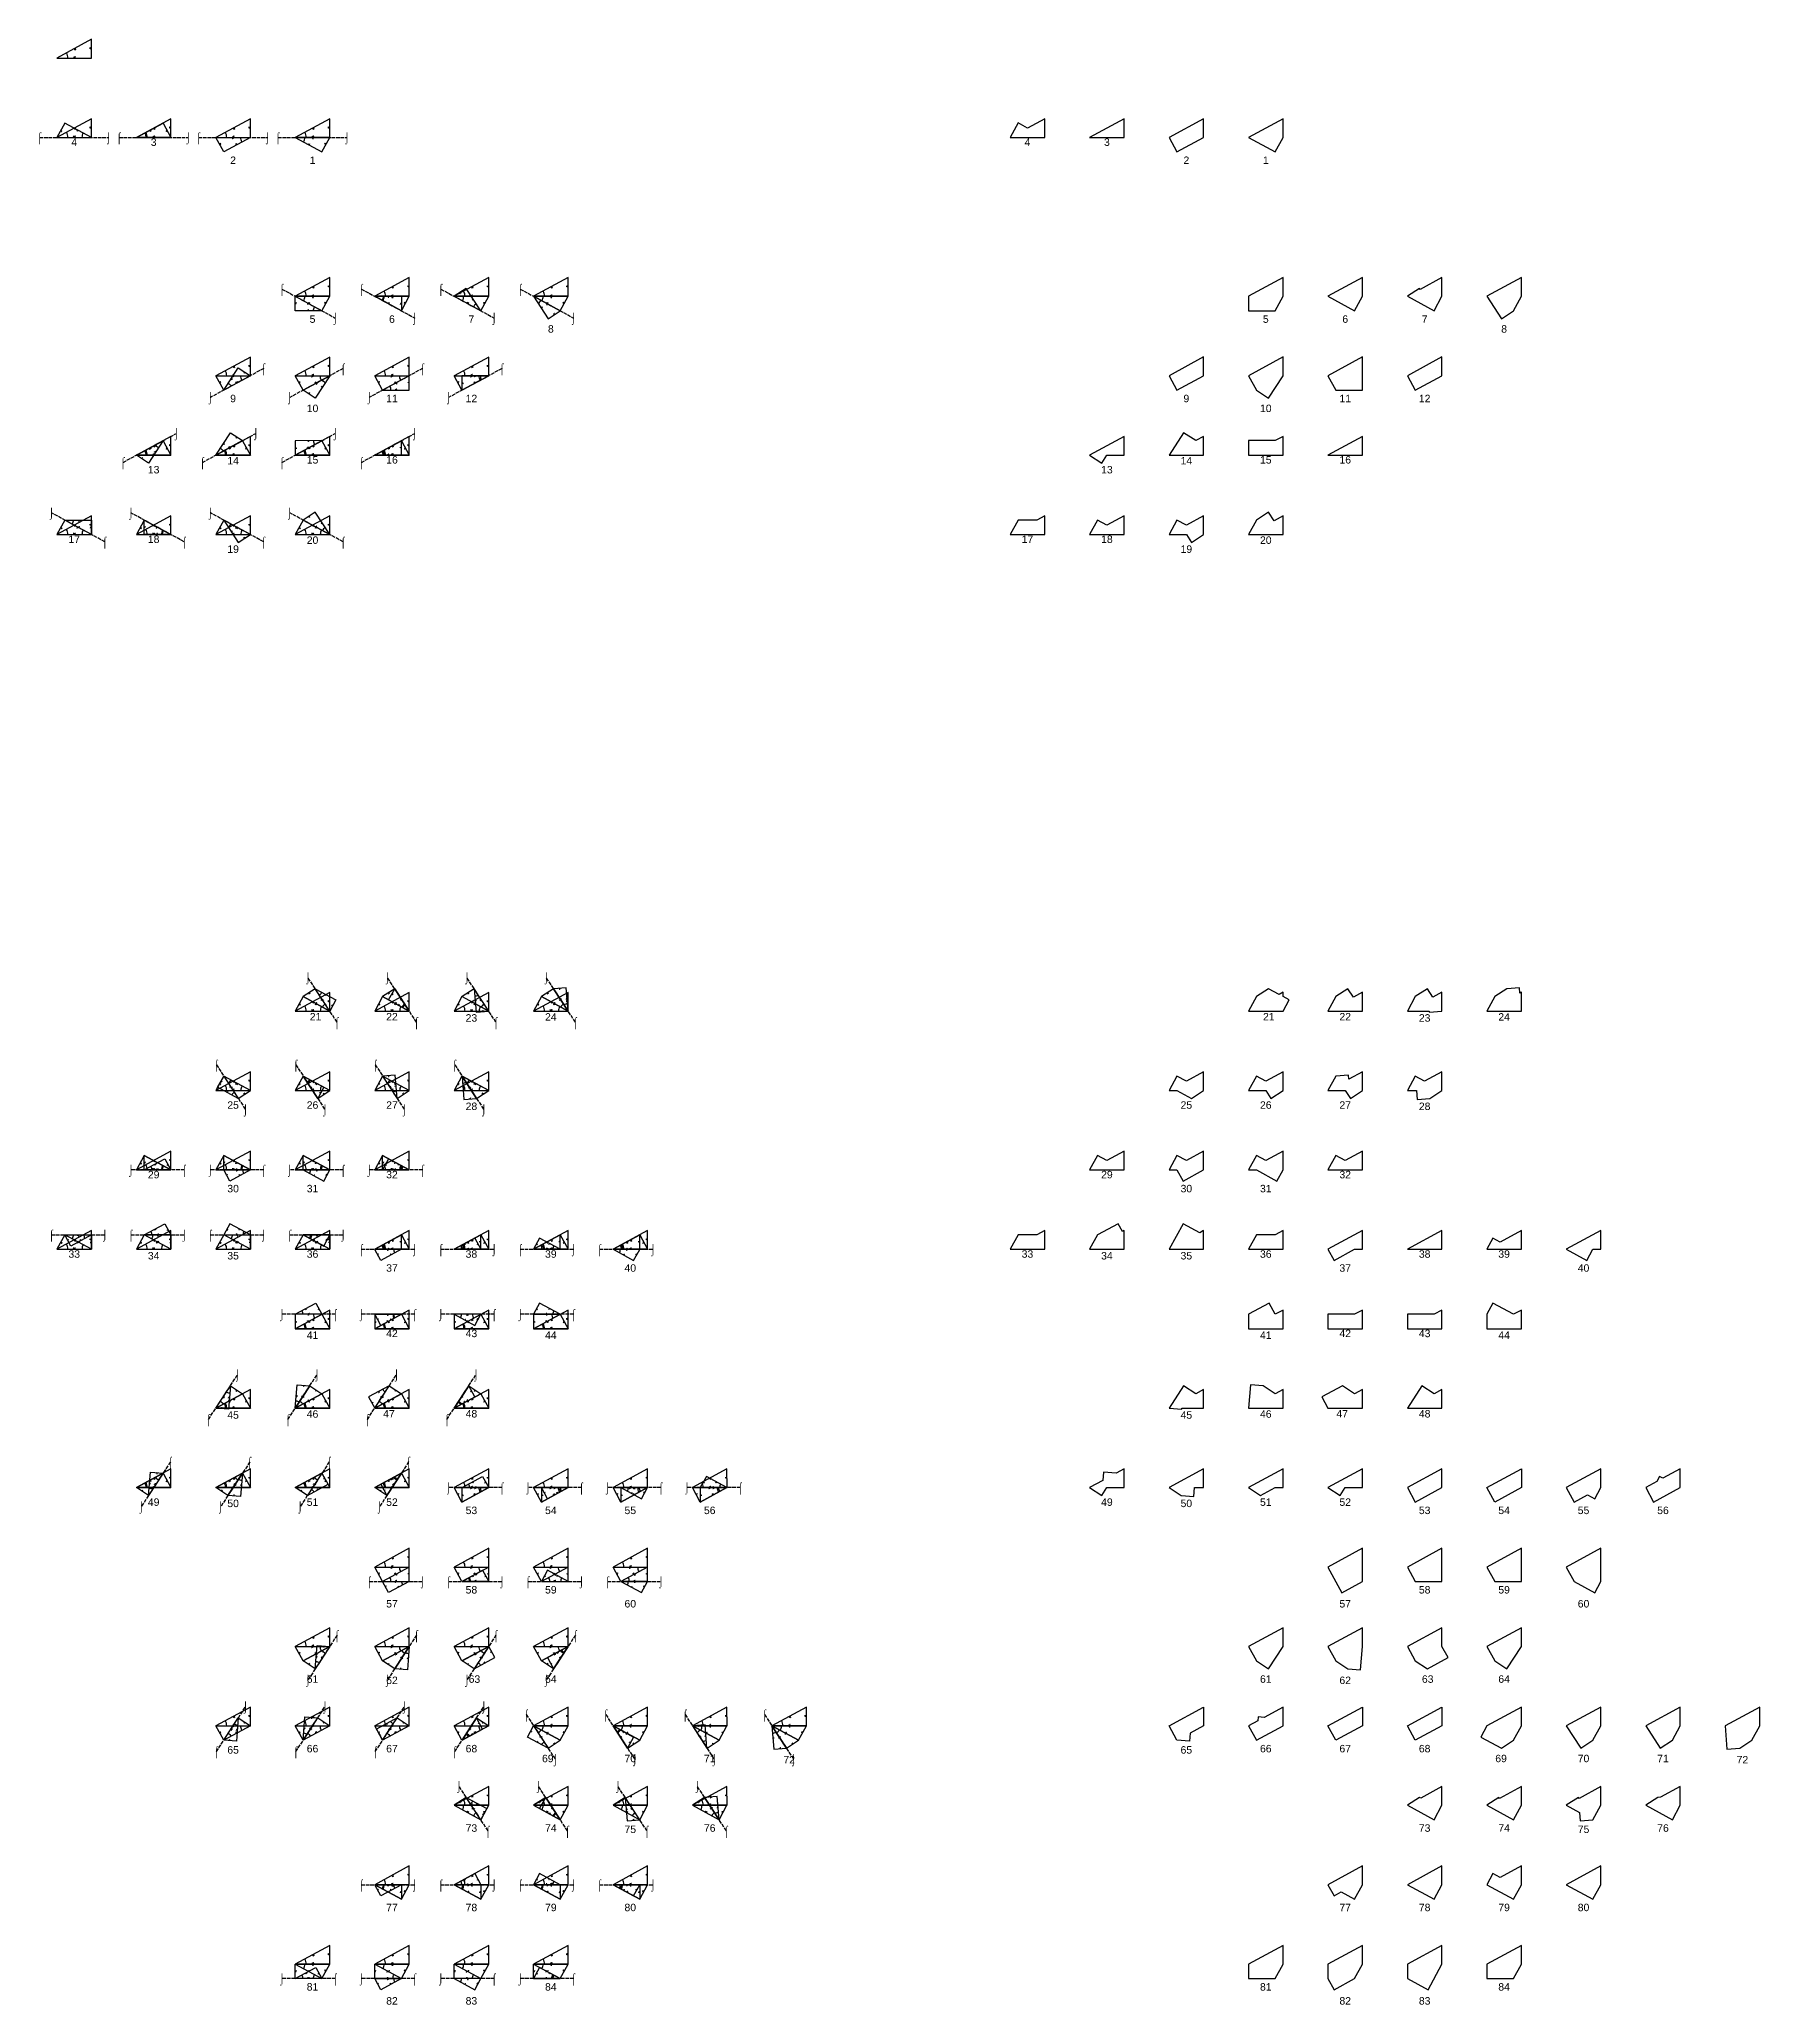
# Model space of a CAD drawing. Header units: millimetres. Extents: x 122552 to 2943733, y -2581954 to 22549.
# Drawn here: x 915451 to 1492578, y -641499 to 17978 of the extents above; entities that cross this region are included whole.
import ezdxf
from ezdxf.enums import TextEntityAlignment as Align

# ---------------------------------------------------------------- set-up
doc = ezdxf.new("R2010")
doc.units = ezdxf.units.MM
doc.linetypes.add('ACAD_ISO02W100', pattern=[15, 12, -3])
for name, color, linetype in [('BASE', 170, 'Continuous'), ('HYPOTENUSE', 10, 'Continuous'), ('PERPENDICULAR', 90, 'Continuous'), ('Standard', 7, 'Continuous')]:
    doc.layers.add(name, color=color, linetype=linetype)
doc.styles.add('Arial', font='arial_0.ttf')

msp = doc.modelspace()

# ---------------------------------------------------------------- texts
at = {"style": 'Arial'}
for s, p in [('⌠', (915575, -14959)), ('⌡', (938750, -14959)), ('⌠', (942224, -14959)), ('⌡', (965398, -14959)), ('⌠', (968872, -14959)), ('⌡', (992047, -14959)), ('⌠', (995521, -14959)), ('⌡', (1018696, -14959)), ('4', (927162, -16532)), ('3', (953811, -16532)), ('4', (1246946, -16532)), ('3', (1273595, -16532)), ('2', (980460, -22604)), ('1', (1007108, -22604)), ('2', (1300244, -22604)), ('1', (1326892, -22604)), ('⌠', (996839, -65828)), ('⌠', (1023488, -65828)), ('⌠', (1050136, -65828)), ('⌠', (1076785, -65828)), ('5', (1007108, -75901)), ('⌡', (1014741, -75543)), ('6', (1033757, -75901)), ('⌡', (1041390, -75543)), ('7', (1060406, -75901)), ('⌡', (1068039, -75543)), ('8', (1087054, -79210)), ('⌡', (1094687, -75543)), ('5', (1326892, -75901)), ('6', (1353541, -75901)), ('7', (1380190, -75901)), ('8', (1406838, -79210)), ('⌠', (990729, -92477)), ('⌠', (1017377, -92477)), ('⌠', (1044026, -92477)), ('⌠', (1070675, -92477)), ('⌡', (972827, -102192)), ('9', (980460, -102550)), ('⌡', (999475, -102192)), ('10', (1007108, -105859)), ('⌡', (1026124, -102192)), ('11', (1033757, -102550)), ('⌡', (1052773, -102192)), ('12', (1060406, -102550)), ('9', (1300244, -102550)), ('10', (1326892, -105859)), ('11', (1353541, -102550)), ('12', (1380190, -102550)), ('⌡', (961444, -114268)), ('⌡', (988093, -114268)), ('⌡', (1014741, -114268)), ('⌡', (1041390, -114268)), ('⌠', (943542, -123983)), ('13', (953811, -126435)), ('⌠', (970190, -123983)), ('14', (980460, -123430)), ('⌠', (996839, -123983)), ('15', (1007108, -123126)), ('⌠', (1023488, -123983)), ('16', (1033757, -123126)), ('13', (1273595, -126435)), ('14', (1300244, -123430)), ('15', (1326892, -123126)), ('16', (1353541, -123126)), ('⌡', (919529, -140916)), ('⌡', (946178, -140916)), ('⌡', (972827, -140916)), ('⌡', (999475, -140916)), ('17', (927162, -149775)), ('⌠', (937431, -150632)), ('18', (953811, -149775)), ('⌠', (964080, -150632)), ('⌠', (990729, -150632)), ('20', (1007108, -150079)), ('⌠', (1017377, -150632)), ('17', (1246946, -149775)), ('18', (1273595, -149775)), ('20', (1326892, -150079)), ('19', (980460, -153084)), ('19', (1300244, -153084)), ('⌡', (1005585, -296837)), ('⌡', (1032233, -296837)), ('⌡', (1058882, -296837)), ('⌡', (1085531, -296837)), ('21', (1008126, -309971)), ('22', (1033757, -309971)), ('23', (1060406, -310393)), ('24', (1087054, -310055)), ('21', (1327911, -309971)), ('22', (1353541, -309971)), ('23', (1380190, -310393)), ('24', (1406838, -310055)), ('⌠', (1015341, -311847)), ('⌠', (1041990, -311847)), ('⌠', (1068638, -311847)), ('⌠', (1095287, -311847)), ('⌠', (974863, -326133)), ('⌠', (1001512, -326133)), ('⌠', (1028160, -326133)), ('⌠', (1054809, -326133)), ('25', (980460, -339625)), ('⌡', (984619, -341143)), ('26', (1007108, -339625)), ('⌡', (1011268, -341143)), ('27', (1033757, -339625)), ('⌡', (1037917, -341143)), ('28', (1060406, -340047)), ('⌡', (1064565, -341143)), ('25', (1300244, -339625)), ('26', (1326892, -339625)), ('27', (1353541, -339625)), ('28', (1380190, -340047)), ('⌡', (946178, -361392)), ('29', (953811, -362964)), ('⌠', (964080, -361392)), ('⌡', (972827, -361392)), ('⌠', (990729, -361392)), ('⌡', (999475, -361392)), ('⌠', (1017377, -361392)), ('⌡', (1026124, -361392)), ('32', (1033757, -362964)), ('⌠', (1044026, -361392)), ('29', (1273595, -362964)), ('32', (1353541, -362964)), ('30', (980460, -367655)), ('31', (1007108, -367655)), ('30', (1300244, -367655)), ('31', (1326892, -367655)), ('⌠', (919529, -383183)), ('⌡', (937431, -383183)), ('⌠', (946178, -383183)), ('⌡', (964080, -383183)), ('⌠', (972827, -383183)), ('⌡', (990729, -383183)), ('⌠', (999475, -383183)), ('⌡', (1017377, -383183)), ('33', (927162, -389613)), ('34', (953811, -390193)), ('35', (980460, -390193)), ('36', (1007108, -389613)), ('⌠', (1023488, -388041)), ('⌡', (1041390, -388041)), ('⌠', (1050136, -388041)), ('38', (1060406, -389613)), ('⌡', (1068039, -388041)), ('⌠', (1076785, -388041)), ('39', (1087054, -389613)), ('⌡', (1094687, -388041)), ('⌠', (1103434, -388041)), ('⌡', (1121336, -388041)), ('33', (1246946, -389613)), ('34', (1273595, -390193)), ('35', (1300244, -390193)), ('36', (1326892, -389613)), ('38', (1380190, -389613)), ('39', (1406838, -389613)), ('37', (1033757, -394304)), ('40', (1113703, -394304)), ('37', (1353541, -394304)), ('40', (1433487, -394304)), ('⌡', (996839, -409832)), ('⌠', (1014741, -409832)), ('⌡', (1023488, -409832)), ('⌠', (1041390, -409832)), ('⌡', (1050136, -409832)), ('⌠', (1068039, -409832)), ('⌡', (1076785, -409832)), ('⌠', (1094687, -409832)), ('42', (1033757, -416262)), ('43', (1060406, -416262)), ('42', (1353541, -416262)), ('43', (1380190, -416262)), ('41', (1007108, -416842)), ('44', (1087054, -416842)), ('41', (1326892, -416842)), ('44', (1406838, -416842)), ('⌡', (981983, -430081)), ('⌡', (1008632, -430081)), ('⌡', (1035281, -430081)), ('⌡', (1061929, -430081)), ('⌠', (972227, -445091)), ('45', (980460, -443636)), ('⌠', (998875, -445091)), ('46', (1007108, -443299)), ('⌠', (1025524, -445091)), ('47', (1032739, -443214)), ('⌠', (1052173, -445091)), ('48', (1060406, -443214)), ('45', (1300244, -443636)), ('46', (1326892, -443299)), ('47', (1352523, -443214)), ('48', (1380190, -443214)), ('⌠', (959407, -459377)), ('⌠', (986056, -459377)), ('⌠', (1012705, -459377)), ('⌠', (1039353, -459377)), ('⌡', (1052773, -467987)), ('⌠', (1070675, -467987)), ('⌡', (1079421, -467987)), ('⌠', (1097323, -467987)), ('⌡', (1106070, -467987)), ('⌠', (1123972, -467987)), ('⌡', (1132719, -467987)), ('⌠', (1150621, -467987)), ('⌡', (949651, -474387)), ('49', (953811, -472868)), ('⌡', (976300, -474387)), ('50', (980460, -473290)), ('⌡', (1002948, -474387)), ('51', (1007108, -472868)), ('⌡', (1029597, -474387)), ('52', (1033757, -472868)), ('53', (1060406, -475631)), ('54', (1087054, -475631)), ('55', (1113703, -475631)), ('56', (1140352, -475631)), ('49', (1273595, -472868)), ('50', (1300244, -473290)), ('51', (1326892, -472868)), ('52', (1353541, -472868)), ('53', (1380190, -475631)), ('54', (1406838, -475631)), ('55', (1433487, -475631)), ('56', (1460136, -475631)), ('⌠', (1026124, -499493)), ('⌡', (1044026, -499493)), ('⌠', (1052773, -499493)), ('58', (1060406, -502280)), ('⌡', (1070675, -499493)), ('⌠', (1079421, -499493)), ('59', (1087054, -502280)), ('⌡', (1097323, -499493)), ('⌠', (1106070, -499493)), ('⌡', (1123972, -499493)), ('58', (1380190, -502280)), ('59', (1406838, -502280)), ('57', (1033757, -506970)), ('60', (1113703, -506970)), ('57', (1353541, -506970)), ('60', (1433487, -506970)), ('⌠', (1015341, -517532)), ('⌠', (1041990, -517532)), ('⌠', (1068638, -517532)), ('⌠', (1095287, -517532)), ('⌡', (1005585, -532542)), ('61', (1007108, -532238)), ('⌡', (1032233, -532542)), ('62', (1033757, -532660)), ('⌡', (1058882, -532542)), ('63', (1061424, -532238)), ('⌡', (1085531, -532542)), ('64', (1087054, -532238)), ('61', (1326892, -532238)), ('62', (1353541, -532660)), ('63', (1381208, -532238)), ('64', (1406838, -532238)), ('⌡', (984619, -541533)), ('⌡', (1011268, -541533)), ('⌡', (1037917, -541533)), ('⌡', (1064565, -541533)), ('⌠', (1078821, -544180)), ('⌠', (1105470, -544180)), ('⌠', (1132119, -544180)), ('⌠', (1158767, -544180)), ('⌠', (974863, -556543)), ('65', (980460, -555999)), ('⌠', (1001512, -556543)), ('66', (1007108, -555577)), ('⌠', (1028160, -556543)), ('67', (1033757, -555577)), ('⌠', (1054809, -556543)), ('68', (1060406, -555577)), ('69', (1086036, -558886)), ('⌡', (1088578, -559190)), ('70', (1113703, -558886)), ('⌡', (1115227, -559190)), ('71', (1140352, -558886)), ('⌡', (1141875, -559190)), ('72', (1167000, -559308)), ('⌡', (1168524, -559190)), ('65', (1300244, -555999)), ('66', (1326892, -555577)), ('67', (1353541, -555577)), ('68', (1380190, -555577)), ('69', (1405820, -558886)), ('70', (1433487, -558886)), ('71', (1460136, -558886)), ('72', (1486784, -559308)), ('⌡', (1056246, -568182)), ('⌡', (1082894, -568182)), ('⌡', (1109543, -568182)), ('⌡', (1136192, -568182)), ('73', (1060406, -582226)), ('⌠', (1066002, -583192)), ('74', (1087054, -582226)), ('⌠', (1092651, -583192)), ('75', (1113703, -582648)), ('⌠', (1119299, -583192)), ('76', (1140352, -582226)), ('⌠', (1145948, -583192)), ('73', (1380190, -582226)), ('74', (1406838, -582226)), ('75', (1433487, -582648)), ('76', (1460136, -582226)), ('⌠', (1023488, -601230)), ('⌡', (1041390, -601230)), ('⌠', (1050136, -601230)), ('⌡', (1068039, -601230)), ('⌠', (1076785, -601230)), ('⌡', (1094687, -601230)), ('⌠', (1103434, -601230)), ('⌡', (1121336, -601230)), ('77', (1033757, -608874)), ('78', (1060406, -608874)), ('79', (1087054, -608874)), ('80', (1113703, -608874)), ('77', (1353541, -608874)), ('78', (1380190, -608874)), ('79', (1406838, -608874)), ('80', (1433487, -608874)), ('⌡', (996839, -632737)), ('⌠', (1014741, -632737)), ('⌡', (1023488, -632737)), ('⌠', (1041390, -632737)), ('⌡', (1050136, -632737)), ('⌠', (1068039, -632737)), ('⌡', (1076785, -632737)), ('⌠', (1094687, -632737)), ('81', (1007108, -635523)), ('82', (1033757, -640214)), ('83', (1060406, -640214)), ('84', (1087054, -635523)), ('81', (1326892, -635523)), ('82', (1353541, -640214)), ('83', (1380190, -640214)), ('84', (1406838, -635523))]:
    msp.add_text(s, height=2500, dxfattribs=at).set_placement(p, align=Align.MIDDLE_CENTER)

# ---------------------------------------------------------------- blocks, each defined once
blk = doc.blocks.new('fundamental_block_GT')
at = {"color": 175, "true_color": 0x4554a5}
for p, q in [((439, -4), (439, 26)), ((439, 26), (469, 26)), ((469, 26), (460, 29)), ((469, 26), (460, 23))]:
    blk.add_line(p, q, dxfattribs=at)
at = {"color": 242, "true_color": 0xcd2027}
for p, q in [((441, 235), (456, 208)), ((456, 208), (482, 222)), ((482, 222), (472, 221)), ((482, 222), (475, 215))]:
    blk.add_line(p, q, dxfattribs=at)
at = {"color": 114, "true_color": 0x139b48}
for p, q in [((851, 261), (848, 251)), ((851, 231), (851, 261)), ((851, 261), (854, 251)), ((881, 231), (851, 231))]:
    blk.add_line(p, q, dxfattribs=at)
at = {"color": 4}
blk.add_arc((0, -2), 277, 359.9799, 28.4254, dxfattribs=at)
at = {"layer": 'BASE'}
blk.add_line((0, 0), (879, -7), dxfattribs=at)
at = {"layer": 'HYPOTENUSE'}
blk.add_line((883, 469), (0, 0), dxfattribs=at)
at = {"layer": 'PERPENDICULAR'}
blk.add_line((879, -7), (883, 469), dxfattribs=at)

# ---------------------------------------------------------------- linework, layer by layer
at = {"linetype": 'ACAD_ISO02W100', "ltscale": 100}
for p, q in [((915575, -14959), (938750, -14959)), ((942224, -14959), (965398, -14959)), ((968872, -14959), (992047, -14959)), ((995521, -14959), (1018696, -14959)), ((996839, -65828), (1014741, -75543)), ((1023488, -65828), (1041390, -75543)), ((1050136, -65828), (1068039, -75543)), ((1076785, -65828), (1094687, -75543)), ((990729, -92477), (972827, -102192)), ((1017377, -92477), (999475, -102192)), ((1044026, -92477), (1026124, -102192)), ((1070675, -92477), (1052773, -102192)), ((943542, -123983), (961444, -114268)), ((970190, -123983), (988093, -114268)), ((996839, -123983), (1014741, -114268)), ((1023488, -123983), (1041390, -114268)), ((937431, -150632), (919529, -140916)), ((964080, -150632), (946178, -140916)), ((990729, -150632), (972827, -140916)), ((1017377, -150632), (999475, -140916)), ((1015341, -311847), (1005585, -296837)), ((1041990, -311847), (1032233, -296837)), ((1068638, -311847), (1058882, -296837)), ((1095287, -311847), (1085531, -296837)), ((974863, -326133), (984619, -341143)), ((1001512, -326133), (1011268, -341143)), ((1028160, -326133), (1037917, -341143)), ((1054809, -326133), (1064565, -341143)), ((964080, -361392), (946178, -361392)), ((990729, -361392), (972827, -361392)), ((1017377, -361392), (999475, -361392)), ((1044026, -361392), (1026124, -361392)), ((919529, -383183), (937431, -383183)), ((946178, -383183), (964080, -383183)), ((972827, -383183), (990729, -383183)), ((999475, -383183), (1017377, -383183)), ((1023488, -388041), (1041390, -388041)), ((1050136, -388041), (1068039, -388041)), ((1076785, -388041), (1094687, -388041)), ((1103434, -388041), (1121336, -388041)), ((1014741, -409832), (996839, -409832)), ((1041390, -409832), (1023488, -409832)), ((1068039, -409832), (1050136, -409832)), ((1094687, -409832), (1076785, -409832)), ((972227, -445091), (981983, -430081)), ((998875, -445091), (1008632, -430081)), ((1025524, -445091), (1035281, -430081)), ((1052173, -445091), (1061929, -430081)), ((959407, -459377), (949651, -474387)), ((986056, -459377), (976300, -474387)), ((1012705, -459377), (1002948, -474387)), ((1039353, -459377), (1029597, -474387)), ((1070675, -467987), (1052773, -467987)), ((1097323, -467987), (1079421, -467987)), ((1123972, -467987), (1106070, -467987)), ((1150621, -467987), (1132719, -467987)), ((1026124, -499493), (1044026, -499493)), ((1052773, -499493), (1070675, -499493)), ((1079421, -499493), (1097323, -499493)), ((1106070, -499493), (1123972, -499493)), ((1015341, -517532), (1005585, -532542)), ((1041990, -517532), (1032233, -532542)), ((1068638, -517532), (1058882, -532542)), ((1095287, -517532), (1085531, -532542)), ((974863, -556543), (984619, -541533)), ((1001512, -556543), (1011268, -541533)), ((1028160, -556543), (1037917, -541533)), ((1054809, -556543), (1064565, -541533)), ((1078821, -544180), (1088578, -559190)), ((1105470, -544180), (1115227, -559190)), ((1132119, -544180), (1141875, -559190)), ((1158767, -544180), (1168524, -559190)), ((1066002, -583192), (1056246, -568182)), ((1092651, -583192), (1082894, -568182)), ((1119299, -583192), (1109543, -568182)), ((1145948, -583192), (1136192, -568182)), ((1023488, -601230), (1041390, -601230)), ((1050136, -601230), (1068039, -601230)), ((1076785, -601230), (1094687, -601230)), ((1103434, -601230), (1121336, -601230)), ((1014741, -632737), (996839, -632737)), ((1041390, -632737), (1023488, -632737)), ((1068039, -632737), (1050136, -632737)), ((1094687, -632737), (1076785, -632737))]:
    msp.add_line(p, q, dxfattribs=at)
for points in [[(1252740, -14959), (1252740, -8671), (1246946, -11815), (1243789, -10102), (1241153, -14959)], [(1279389, -14959), (1279389, -8671), (1267801, -14959)], [(1306037, -8671), (1294450, -14959), (1297086, -19817), (1306037, -14959)], [(1332686, -8671), (1321099, -14959), (1330050, -19817), (1332686, -14959)], [(1332686, -61968), (1321099, -68257), (1321099, -73114), (1330050, -73114), (1332686, -68257)], [(1356698, -73114), (1359335, -68257), (1359335, -61968), (1347747, -68257)], [(1383347, -73114), (1385983, -68257), (1385983, -61968), (1378679, -65932), (1378469, -65609), (1374396, -68257)], [(1412632, -61968), (1401045, -68257), (1405923, -75762), (1409996, -73114), (1412632, -68257)], [(1297086, -99763), (1306037, -94905), (1306037, -88617), (1294450, -94905)], [(1332686, -88617), (1321099, -94905), (1323735, -99763), (1327808, -102411), (1332686, -94905)], [(1359335, -88617), (1347747, -94905), (1350384, -99763), (1359335, -99763)], [(1377032, -99763), (1385983, -94905), (1385983, -88617), (1374396, -94905)], [(1271874, -124201), (1273595, -121554), (1279389, -121554), (1279389, -115266), (1267801, -121554)], [(1306037, -121554), (1306037, -115266), (1303401, -116696), (1299328, -114049), (1294450, -121554)], [(1332686, -121554), (1332686, -115266), (1330050, -116696), (1321099, -116696), (1321099, -121554)], [(1347747, -121554), (1359335, -121554), (1359335, -115266)], [(1252740, -148203), (1252740, -141914), (1250104, -143345), (1243789, -143345), (1241153, -148203)], [(1270438, -143345), (1267801, -148203), (1279389, -148203), (1279389, -141914), (1273595, -145059)], [(1297086, -143345), (1294450, -148203), (1300244, -148203), (1301964, -150850), (1306037, -148203), (1306037, -141914), (1300244, -145059)], [(1332686, -148203), (1332686, -141914), (1329664, -143554), (1327808, -140698), (1323735, -143345), (1321099, -148203)], [(1331368, -302522), (1327808, -300590), (1323735, -303237), (1321099, -308095), (1332686, -308095), (1334722, -304342), (1332686, -303237), (1332686, -301806)], [(1359335, -308095), (1359335, -301806), (1356313, -303446), (1354456, -300590), (1350384, -303237), (1347747, -308095)], [(1381105, -300590), (1377032, -303237), (1374396, -308095), (1381700, -308095), (1381727, -308432), (1385983, -308095), (1385983, -301806), (1382962, -303446)], [(1412632, -308095), (1412632, -301806), (1412154, -302066), (1412010, -300252), (1407754, -300590), (1403681, -303237), (1401045, -308095)], [(1297086, -329886), (1294450, -334743), (1297086, -334743), (1301964, -337391), (1306037, -334743), (1306037, -328455), (1300244, -331599)], [(1326892, -331599), (1323735, -329886), (1321099, -334743), (1326892, -334743), (1328613, -337391), (1332686, -334743), (1332686, -328455)], [(1355262, -337391), (1359335, -334743), (1359335, -328455), (1354750, -330943), (1354640, -329548), (1350384, -329886), (1347747, -334743), (1353541, -334743)], [(1377032, -329886), (1374396, -334743), (1377417, -334743), (1377654, -337728), (1381910, -337391), (1385983, -334743), (1385983, -328455), (1380190, -331599)], [(1279389, -361392), (1279389, -355104), (1273595, -358248), (1270438, -356534), (1267801, -361392)], [(1297086, -356534), (1294450, -361392), (1297086, -361392), (1299123, -365145), (1306037, -361392), (1306037, -355104), (1300244, -358248)], [(1323735, -356534), (1321099, -361392), (1323735, -361392), (1330649, -365145), (1332686, -361392), (1332686, -355104), (1326892, -358248)], [(1359335, -361392), (1359335, -355104), (1353541, -358248), (1350384, -356534), (1347747, -361392)], [(1252740, -388041), (1252740, -381752), (1250104, -383183), (1243789, -383183), (1241153, -388041)], [(1279389, -388041), (1279389, -381752), (1278789, -382078), (1277352, -379431), (1270438, -383183), (1267801, -388041)], [(1306037, -388041), (1306037, -381752), (1304719, -382468), (1299123, -379431), (1294450, -388041)], [(1330050, -383183), (1323735, -383183), (1321099, -388041), (1332686, -388041), (1332686, -381752)], [(1349784, -391793), (1356698, -388041), (1359335, -388041), (1359335, -381752), (1347747, -388041)], [(1374396, -388041), (1385983, -388041), (1385983, -381752)], [(1401045, -388041), (1412632, -388041), (1412632, -381752), (1405520, -385612), (1403081, -384288)], [(1436644, -388041), (1439281, -388041), (1439281, -381752), (1427693, -388041), (1434608, -391793)], [(1332686, -414689), (1332686, -408401), (1330050, -409832), (1328013, -406079), (1321099, -409832), (1321099, -414689)], [(1347747, -409832), (1347747, -414689), (1359335, -414689), (1359335, -408401), (1356698, -409832)], [(1374396, -409832), (1374396, -414689), (1385983, -414689), (1385983, -408401), (1383347, -409832)], [(1412632, -414689), (1412632, -408401), (1409996, -409832), (1403081, -406079), (1401045, -409832), (1401045, -414689)], [(1298706, -441676), (1298733, -441338), (1306037, -441338), (1306037, -435050), (1303401, -436480), (1299328, -433833), (1294450, -441338)], [(1332686, -441338), (1332686, -435050), (1330050, -436480), (1325977, -433833), (1321721, -433496), (1321099, -441338)], [(1359335, -441338), (1359335, -435050), (1356698, -436480), (1352625, -433833), (1345711, -437586), (1347747, -441338)], [(1379274, -433833), (1374396, -441338), (1385983, -441338), (1385983, -435050), (1383347, -436480)], [(1271874, -470634), (1273595, -467987), (1279389, -467987), (1279389, -461698), (1276752, -463129), (1272496, -462792), (1272277, -465558), (1267801, -467987)], [(1306037, -461698), (1294450, -467987), (1298523, -470634), (1302779, -470972), (1303016, -467987), (1306037, -467987)], [(1332686, -461698), (1321099, -467987), (1325172, -470634), (1330050, -467987), (1332686, -467987)], [(1351820, -470634), (1353541, -467987), (1359335, -467987), (1359335, -461698), (1347747, -467987)], [(1377032, -472845), (1385983, -467987), (1385983, -461698), (1374396, -467987)], [(1401045, -467987), (1412632, -461698), (1412632, -467987), (1403681, -472845)], [(1439281, -467987), (1439281, -461698), (1427693, -467987), (1430330, -472845), (1434805, -470416), (1437244, -471739)], [(1456978, -472845), (1465929, -467987), (1465929, -461698), (1460136, -464843), (1459015, -464234), (1458079, -465959), (1454342, -467987)], [(1359335, -488347), (1347747, -494635), (1352420, -503246), (1359335, -499493)], [(1385983, -499493), (1385983, -488347), (1374396, -494635), (1377032, -499493)], [(1412632, -499493), (1412632, -488347), (1401045, -494635), (1403681, -499493)], [(1439281, -488347), (1427693, -494635), (1430330, -499493), (1437244, -503246), (1439281, -499493)], [(1327808, -528789), (1332686, -521284), (1332686, -514996), (1321099, -521284), (1323735, -526142)], [(1359335, -514996), (1347747, -521284), (1350384, -526142), (1354456, -528789), (1358713, -529127), (1359335, -521284)], [(1385983, -514996), (1374396, -521284), (1377032, -526142), (1381105, -528789), (1388020, -525037), (1385983, -521284)], [(1407754, -528789), (1412632, -521284), (1412632, -514996), (1401045, -521284), (1403681, -526142)], [(1301342, -553128), (1297086, -552791), (1294450, -547933), (1306037, -541644), (1306037, -547933), (1301562, -550362)], [(1324357, -544948), (1324256, -546219), (1321099, -547933), (1323735, -552791), (1332686, -547933), (1332686, -541644), (1326313, -545103)], [(1347747, -547933), (1359335, -541644), (1359335, -547933), (1350384, -552791)], [(1374396, -547933), (1385983, -541644), (1385983, -547933), (1377032, -552791)], [(1412632, -541644), (1401045, -547933), (1399008, -551685), (1405923, -555438), (1409996, -552791), (1412632, -547933)], [(1432571, -555438), (1436644, -552791), (1439281, -547933), (1439281, -541644), (1427693, -547933)], [(1459220, -555438), (1463293, -552791), (1465929, -547933), (1465929, -541644), (1454342, -547933)], [(1492578, -541644), (1480991, -547933), (1481613, -555775), (1485869, -555438), (1489942, -552791), (1492578, -547933)], [(1383347, -579439), (1385983, -574581), (1385983, -568293), (1378871, -572153), (1378469, -571934), (1374396, -574581)], [(1405118, -571934), (1401045, -574581), (1409996, -579439), (1412632, -574581), (1412632, -568293), (1405328, -572257)], [(1431766, -571934), (1427693, -574581), (1432169, -577010), (1432388, -579777), (1436644, -579439), (1439281, -574581), (1439281, -568293), (1431976, -572257)], [(1459358, -571859), (1458415, -571934), (1454342, -574581), (1463293, -579439), (1465929, -574581), (1465929, -568293)], [(1349784, -604983), (1352223, -603659), (1356698, -606088), (1359335, -601230), (1359335, -594942), (1347747, -601230)], [(1385983, -594942), (1374396, -601230), (1383347, -606088), (1385983, -601230)], [(1401045, -601230), (1409996, -606088), (1412632, -601230), (1412632, -594942), (1405520, -598801), (1403081, -597478)], [(1427693, -601230), (1436644, -606088), (1439281, -601230), (1439281, -594942)], [(1321099, -632737), (1330050, -632737), (1332686, -627879), (1332686, -621590), (1321099, -627879)], [(1359335, -621590), (1347747, -627879), (1347747, -632737), (1349784, -636489), (1356698, -632737), (1359335, -627879)], [(1385983, -621590), (1374396, -627879), (1374396, -632737), (1381311, -636489), (1385983, -627879)], [(1401045, -632737), (1409996, -632737), (1412632, -627879), (1412632, -621590), (1401045, -627879)]]:
    msp.add_lwpolyline(points, close=True)

# ---------------------------------------------------------------- block references
for p, xscale, yscale, zscale, rotation in [((932956, -14959), 11.58735412275403, 11.58735412275403, 11.58735412275403, 152.0000000000003), ((948017, -14959), -11.58735412275403, 11.58735412275403, 11.58735412275403, 207.9999999999996), ((986253, -14959), -11.58735412275403, 11.58735412275403, 11.58735412275403, 27.99999999999958), ((1001315, -14959), 11.58735412275403, 11.58735412275403, 11.58735412275403, 332.0000000000002), ((1001315, -68257), 11.58735412275403, 11.58735412275403, 11.58735412275403, 332.0000000000002), ((1027963, -68257), 11.58735412275403, 11.58735412275403, 11.58735412275403, 332.0000000000002), ((1054612, -68257), 11.58735412275403, 11.58735412275403, 11.58735412275403, 332.0000000000002), ((1063563, -73114), 10.18429076373612, 10.18429076373612, 10.18429076373612, 123.5116672382094), ((1081261, -68257), 10.18429076373612, 10.18429076373612, 10.18429076373612, 303.5116672382094), ((1081261, -68257), 11.58735412275403, 11.58735412275403, 11.58735412275403, 332.0000000000002), ((1010266, -73114), -10.18429076373602, 10.18429076373602, 10.18429076373602, 359.5116672382084), ((1027963, -68257), -10.18429076373602, 10.18429076373602, 10.18429076373602, 179.5116672382084), ((986253, -94905), -11.58735412275403, 11.58735412275403, 11.58735412275403, 27.99999999999958), ((977302, -99763), -10.18429076373601, 10.18429076373601, 10.18429076373601, 236.488332761791), ((1012902, -94905), -11.58735412275403, 11.58735412275403, 11.58735412275403, 27.99999999999958), ((1012902, -94905), -10.18429076373601, 10.18429076373601, 10.18429076373601, 56.48833276179112), ((1039551, -94905), -11.58735412275403, 11.58735412275403, 11.58735412275403, 27.99999999999958), ((1066199, -94905), -11.58735412275403, 11.58735412275403, 11.58735412275403, 27.99999999999958), ((1030599, -99763), 10.18429076373601, 10.18429076373601, 10.18429076373601, 0.4883327617912042), ((1066199, -94905), 10.18429076373611, 10.18429076373611, 10.18429076373611, 180.4883327617911), ((948017, -121554), -11.58735412275403, 11.58735412275403, 11.58735412275403, 207.9999999999996), ((956968, -116696), -10.18429076373601, 10.18429076373601, 10.18429076373601, 56.48833276178961), ((974666, -121554), -10.18429076373601, 10.18429076373601, 10.18429076373601, 236.4883327617896), ((974666, -121554), -11.58735412275403, 11.58735412275403, 11.58735412275403, 207.9999999999996), ((1010266, -116696), 10.18429076373601, 10.18429076373601, 10.18429076373601, 180.4883327617926), ((1001315, -121554), -11.58735412275403, 11.58735412275403, 11.58735412275403, 207.9999999999996), ((1027963, -121554), -11.58735412275403, 11.58735412275403, 11.58735412275403, 207.9999999999996), ((1027963, -121554), 10.18429076373601, 10.18429076373601, 10.18429076373601, 0.4883327617926961), ((932956, -148203), 11.58735412275403, 11.58735412275403, 11.58735412275403, 152.0000000000003), ((924005, -143345), -10.18429076373601, 10.18429076373601, 10.18429076373601, 179.5116672382084), ((959605, -148203), 11.58735412275403, 11.58735412275403, 11.58735412275403, 152.0000000000003), ((959605, -148203), -10.18429076373601, 10.18429076373601, 10.18429076373601, 359.5116672382085), ((986253, -148203), 11.58735412275403, 11.58735412275403, 11.58735412275403, 152.0000000000003), ((977302, -143345), 10.18429076373601, 10.18429076373601, 10.18429076373601, 303.5116672382092), ((1012902, -148203), 11.58735412275403, 11.58735412275403, 11.58735412275403, 152.0000000000003), ((1012902, -148203), 10.18429076373601, 10.18429076373601, 10.18429076373601, 123.5116672382091), ((1012902, -308095), 11.58735412275403, 11.58735412275403, 11.58735412275403, 152.0000000000003), ((1012902, -308095), 10.18429076373601, 10.18429076373601, 10.18429076373601, 123.5116672382091), ((1008024, -300590), -8.95111837107374, 8.951118371073738, 8.951118371073738, 151.023334476416), ((1039551, -308095), 11.58735412275403, 11.58735412275403, 11.58735412275403, 152.0000000000003), ((1039551, -308095), 10.18429076373601, 10.18429076373601, 10.18429076373601, 123.5116672382091), ((1039551, -308095), -8.951118371073738, 8.951118371073738, 8.951118371073738, 331.0233344764161), ((1066199, -308095), 11.58735412275403, 11.58735412275403, 11.58735412275403, 152.0000000000003), ((1066199, -308095), 10.18429076373601, 10.18429076373601, 10.18429076373601, 123.5116672382091), ((1061321, -300590), 8.951118371073738, 8.951118371073738, 8.951118371073738, 275.0233344764197), ((1092848, -308095), 11.58735412275403, 11.58735412275403, 11.58735412275403, 152.0000000000003), ((1092848, -308095), 10.18429076373601, 10.18429076373601, 10.18429076373601, 123.5116672382091), ((1092848, -308095), 8.951118371073738, 8.951118371073738, 8.951118371073738, 95.02333447641972), ((977302, -329886), 10.18429076373601, 10.18429076373601, 10.18429076373601, 303.5116672382092), ((1003951, -329886), 10.18429076373601, 10.18429076373601, 10.18429076373601, 303.5116672382092), ((1030599, -329886), 10.18429076373601, 10.18429076373601, 10.18429076373601, 303.5116672382092), ((1035478, -337391), 8.951118371073518, 8.951118371073518, 8.951118371073518, 95.02333447641668), ((1057248, -329886), 8.951118371073514, 8.951118371073514, 8.951118371073514, 275.0233344764167), ((1057248, -329886), 10.18429076373601, 10.18429076373601, 10.18429076373601, 303.5116672382092), ((986253, -334743), 11.58735412275403, 11.58735412275403, 11.58735412275403, 152.0000000000003), ((982180, -337391), -8.951118371073514, 8.951118371073516, 8.951118371073518, 331.023334476419), ((1012902, -334743), 11.58735412275403, 11.58735412275403, 11.58735412275403, 152.0000000000003), ((1003951, -329886), -8.951118371073514, 8.951118371073514, 8.951118371073516, 151.023334476419), ((1039551, -334743), 11.58735412275403, 11.58735412275403, 11.58735412275403, 152.0000000000003), ((1066199, -334743), 11.58735412275403, 11.58735412275403, 11.58735412275403, 152.0000000000003), ((959605, -361392), 11.58735412275403, 11.58735412275403, 11.58735412275403, 152.0000000000003), ((959605, -361392), -10.18429076373601, 10.18429076373601, 10.18429076373601, 359.5116672382085), ((950653, -361392), -8.951118371073443, 8.951118371073443, 8.951118371073443, 208.0000000000011), ((986253, -361392), 11.58735412275403, 11.58735412275403, 11.58735412275403, 152.0000000000003), ((986253, -361392), -10.18429076373601, 10.18429076373601, 10.18429076373601, 359.5116672382085), ((986253, -361392), -8.951118371073443, 8.951118371073443, 8.951118371073443, 28.0000000000011), ((1012902, -361392), 11.58735412275403, 11.58735412275403, 11.58735412275403, 152.0000000000003), ((1012902, -361392), -10.18429076373601, 10.18429076373601, 10.18429076373601, 359.5116672382085), ((1003951, -361392), 8.951118371073443, 8.951118371073443, 8.951118371073443, 331.9999999999989), ((1039551, -361392), 11.58735412275403, 11.58735412275403, 11.58735412275403, 152.0000000000003), ((1039551, -361392), -10.18429076373601, 10.18429076373601, 10.18429076373601, 359.5116672382085), ((1039551, -361392), 8.951118371073443, 8.951118371073443, 8.951118371073443, 151.9999999999988), ((932956, -383183), -8.951118371073443, 8.951118371073443, 8.951118371073443, 28.00000000000078), ((950653, -383183), -8.951118371073445, 8.951118371073443, 8.951118371073443, 208.0000000000008), ((986253, -383183), 8.951118371073443, 8.951118371073443, 8.951118371073443, 151.9999999999985), ((1003951, -383183), 8.951118371073443, 8.951118371073443, 8.951118371073443, 331.9999999999985), ((932956, -388041), 11.58735412275403, 11.58735412275403, 11.58735412275403, 152.0000000000003), ((924005, -383183), -10.18429076373601, 10.18429076373601, 10.18429076373601, 179.5116672382084), ((959605, -388041), 11.58735412275403, 11.58735412275403, 11.58735412275403, 152.0000000000003), ((950653, -383183), -10.18429076373601, 10.18429076373601, 10.18429076373601, 179.5116672382084), ((986253, -388041), 11.58735412275403, 11.58735412275403, 11.58735412275403, 152.0000000000003), ((977302, -383183), -10.18429076373601, 10.18429076373601, 10.18429076373601, 179.5116672382084), ((1012902, -388041), 11.58735412275403, 11.58735412275403, 11.58735412275403, 152.0000000000003), ((1003951, -383183), -10.18429076373601, 10.18429076373601, 10.18429076373601, 179.5116672382084), ((1027963, -388041), -11.58735412275403, 11.58735412275403, 11.58735412275403, 207.9999999999996), ((1027963, -388041), 10.18429076373601, 10.18429076373601, 10.18429076373601, 0.4883327617926961), ((1036914, -388041), -8.95111837107369, 8.95111837107369, 8.95111837107369, 27.99999999999966), ((1054612, -388041), -11.58735412275403, 11.58735412275403, 11.58735412275403, 207.9999999999996), ((1054612, -388041), 10.18429076373601, 10.18429076373601, 10.18429076373601, 0.4883327617926961), ((1054612, -388041), -8.951118371073806, 8.951118371073806, 8.951118371073806, 207.9999999999997), ((1081261, -388041), -11.58735412275403, 11.58735412275403, 11.58735412275403, 207.9999999999996), ((1081261, -388041), 10.18429076373601, 10.18429076373601, 10.18429076373601, 0.4883327617926961), ((1090212, -388041), 8.951118371073806, 8.951118371073806, 8.951118371073806, 152.0000000000033), ((1107909, -388041), -11.58735412275403, 11.58735412275403, 11.58735412275403, 207.9999999999996), ((1107909, -388041), 10.18429076373601, 10.18429076373601, 10.18429076373601, 0.4883327617926961), ((1107909, -388041), 8.951118371073806, 8.951118371073806, 8.951118371073806, 332.0000000000033), ((1001315, -409832), -8.95111837107369, 8.95111837107369, 8.95111837107369, 207.9999999999994), ((1036914, -409832), -8.95111837107369, 8.95111837107369, 8.95111837107369, 27.99999999999934), ((1054612, -409832), 8.951118371073806, 8.951118371073806, 8.951118371073806, 332.0000000000029), ((1090212, -409832), 8.951118371073806, 8.951118371073806, 8.951118371073806, 152.0000000000029), ((1010266, -409832), 10.18429076373601, 10.18429076373601, 10.18429076373601, 180.4883327617925), ((1001315, -414689), -11.58735412275403, 11.58735412275403, 11.58735412275403, 207.9999999999996), ((1036914, -409832), 10.18429076373601, 10.18429076373601, 10.18429076373601, 180.4883327617925), ((1027963, -414689), -11.58735412275403, 11.58735412275403, 11.58735412275403, 207.9999999999996), ((1063563, -409832), 10.18429076373601, 10.18429076373601, 10.18429076373601, 180.4883327617925), ((1054612, -414689), -11.58735412275403, 11.58735412275403, 11.58735412275403, 207.9999999999996), ((1090212, -409832), 10.18429076373601, 10.18429076373601, 10.18429076373601, 180.4883327617925), ((1081261, -414689), -11.58735412275403, 11.58735412275403, 11.58735412275403, 207.9999999999996), ((974666, -441338), -10.18429076373601, 10.18429076373601, 10.18429076373601, 236.4883327617896), ((979544, -433833), -8.951118371073484, 8.951118371073486, 8.951118371073484, 84.97666552358226), ((1001315, -441338), -8.951118371073488, 8.951118371073488, 8.951118371073486, 264.9766655235823), ((1001315, -441338), -10.18429076373601, 10.18429076373601, 10.18429076373601, 236.4883327617896), ((1032841, -433833), 8.951118371073484, 8.951118371073484, 8.951118371073484, 208.97666552358), ((1027963, -441338), -10.18429076373601, 10.18429076373601, 10.18429076373601, 236.4883327617896), ((1054612, -441338), 8.951118371073546, 8.951118371073546, 8.951118371073546, 28.97666552357937), ((1054612, -441338), -10.18429076373601, 10.18429076373601, 10.18429076373601, 236.4883327617896), ((974666, -441338), -11.58735412275403, 11.58735412275403, 11.58735412275403, 207.9999999999996), ((1001315, -441338), -11.58735412275403, 11.58735412275403, 11.58735412275403, 207.9999999999996), ((1027963, -441338), -11.58735412275403, 11.58735412275403, 11.58735412275403, 207.9999999999996), ((1054612, -441338), -11.58735412275403, 11.58735412275403, 11.58735412275403, 207.9999999999996), ((956968, -463129), -10.18429076373601, 10.18429076373601, 10.18429076373601, 56.48833276178961), ((983617, -463129), -10.18429076373601, 10.18429076373601, 10.18429076373601, 56.48833276178961), ((1010266, -463129), -10.18429076373601, 10.18429076373601, 10.18429076373601, 56.48833276178961), ((1036914, -463129), -10.18429076373601, 10.18429076373601, 10.18429076373601, 56.48833276178961), ((948017, -467987), -11.58735412275403, 11.58735412275403, 11.58735412275403, 207.9999999999996), ((952090, -470634), -8.951118371073727, 8.951118371073726, 8.951118371073726, 264.9766655235793), ((974666, -467987), -11.58735412275403, 11.58735412275403, 11.58735412275403, 207.9999999999996), ((983617, -463129), -8.951118371073726, 8.951118371073726, 8.951118371073726, 84.97666552357938), ((1001315, -467987), -11.58735412275403, 11.58735412275403, 11.58735412275403, 207.9999999999996), ((1005388, -470634), 8.951118371073726, 8.951118371073726, 8.951118371073726, 28.97666552358297), ((1027963, -467987), -11.58735412275403, 11.58735412275403, 11.58735412275403, 207.9999999999996), ((1036914, -463129), 8.951118371073724, 8.951118371073724, 8.951118371073724, 208.9766655235829), ((1066199, -467987), -11.58735412275403, 11.58735412275403, 11.58735412275403, 27.99999999999958), ((1066199, -467987), 10.18429076373611, 10.18429076373611, 10.18429076373611, 180.4883327617911), ((1057248, -467987), -8.951118371073806, 8.951118371073806, 8.951118371073806, 207.9999999999978), ((1092848, -467987), -11.58735412275403, 11.58735412275403, 11.58735412275403, 27.99999999999958), ((1092848, -467987), 10.18429076373611, 10.18429076373611, 10.18429076373611, 180.4883327617911), ((1092848, -467987), -8.951118371073806, 8.951118371073806, 8.951118371073806, 27.99999999999774), ((1119497, -467987), -11.58735412275403, 11.58735412275403, 11.58735412275403, 27.99999999999958), ((1119497, -467987), 10.18429076373611, 10.18429076373611, 10.18429076373611, 180.4883327617911), ((1110545, -467987), 8.951118371073806, 8.951118371073806, 8.951118371073806, 332.0000000000014), ((1146145, -467987), -11.58735412275403, 11.58735412275403, 11.58735412275403, 27.99999999999958), ((1146145, -467987), 10.18429076373611, 10.18429076373611, 10.18429076373611, 180.4883327617911), ((1146145, -467987), 8.951118371073806, 8.951118371073806, 8.951118371073806, 152.0000000000014), ((1039551, -494635), -11.58735412275403, 11.58735412275403, 11.58735412275403, 27.99999999999958), ((1066199, -494635), -11.58735412275403, 11.58735412275403, 11.58735412275403, 27.99999999999958), ((1092848, -494635), -11.58735412275403, 11.58735412275403, 11.58735412275403, 27.99999999999958), ((1119497, -494635), -11.58735412275403, 11.58735412275403, 11.58735412275403, 27.99999999999958), ((1030599, -499493), 10.18429076373601, 10.18429076373601, 10.18429076373601, 0.4883327617912043), ((1039551, -499493), -8.951118371073443, 8.951118371073443, 8.951118371073443, 28.0000000000011), ((1057248, -499493), 10.18429076373601, 10.18429076373601, 10.18429076373601, 0.4883327617912043), ((1057248, -499493), -8.951118371073562, 8.951118371073562, 8.951118371073562, 208.0000000000011), ((1083897, -499493), 10.18429076373601, 10.18429076373601, 10.18429076373601, 0.4883327617912043), ((1092848, -499493), 8.951118371073562, 8.951118371073562, 8.951118371073562, 151.9999999999989), ((1110545, -499493), 10.18429076373601, 10.18429076373601, 10.18429076373601, 0.4883327617912043), ((1110545, -499493), 8.951118371073562, 8.951118371073562, 8.951118371073562, 331.9999999999989), ((1012902, -521284), -11.58735412275403, 11.58735412275403, 11.58735412275403, 27.99999999999958), ((1012902, -521284), -10.18429076373601, 10.18429076373601, 10.18429076373601, 56.48833276179112), ((1008024, -528789), -8.951118371073703, 8.951118371073697, 8.951118371073699, 264.976665523581), ((1039551, -521284), -11.58735412275403, 11.58735412275403, 11.58735412275403, 27.99999999999958), ((1039551, -521284), -10.18429076373601, 10.18429076373601, 10.18429076373601, 56.48833276179112), ((1039551, -521284), -8.9511183710737, 8.951118371073697, 8.951118371073699, 84.97666552358099), ((1066199, -521284), -11.58735412275403, 11.58735412275403, 11.58735412275403, 27.99999999999958), ((1066199, -521284), -10.18429076373601, 10.18429076373601, 10.18429076373601, 56.48833276179112), ((1092848, -521284), -11.58735412275403, 11.58735412275403, 11.58735412275403, 27.99999999999958), ((1092848, -521284), -10.18429076373601, 10.18429076373601, 10.18429076373601, 56.48833276179112), ((1061321, -528789), 8.951118371073763, 8.951118371073763, 8.951118371073763, 28.97666552358404), ((1092848, -521284), 8.951118371073763, 8.951118371073763, 8.951118371073763, 208.976665523584), ((986253, -547933), -11.58735412275403, 11.58735412275403, 11.58735412275403, 27.99999999999958), ((977302, -552791), -10.18429076373601, 10.18429076373601, 10.18429076373601, 236.488332761791), ((982180, -545285), -8.951118371073761, 8.951118371073761, 8.951118371073763, 84.97666552358034), ((1012902, -547933), -11.58735412275403, 11.58735412275403, 11.58735412275403, 27.99999999999958), ((1003951, -552791), -8.95111837107376, 8.951118371073761, 8.951118371073763, 264.9766655235803), ((1003951, -552791), -10.18429076373601, 10.18429076373601, 10.18429076373601, 236.488332761791), ((1039551, -547933), -11.58735412275403, 11.58735412275403, 11.58735412275403, 27.99999999999958), ((1035478, -545285), 8.951118371073763, 8.951118371073763, 8.951118371073763, 208.976665523584), ((1030599, -552791), -10.18429076373601, 10.18429076373601, 10.18429076373601, 236.488332761791), ((1066199, -547933), -11.58735412275403, 11.58735412275403, 11.58735412275403, 27.99999999999958), ((1057248, -552791), 8.951118371073763, 8.951118371073763, 8.951118371073763, 28.97666552358404), ((1057248, -552791), -10.18429076373601, 10.18429076373601, 10.18429076373601, 236.488332761791), ((1081261, -547933), 10.18429076373612, 10.18429076373612, 10.18429076373612, 303.5116672382094), ((1081261, -547933), 11.58735412275403, 11.58735412275403, 11.58735412275403, 332.0000000000002), ((1107909, -547933), 10.18429076373612, 10.18429076373612, 10.18429076373612, 303.5116672382094), ((1107909, -547933), 11.58735412275403, 11.58735412275403, 11.58735412275403, 332.0000000000002), ((1134558, -547933), 10.18429076373612, 10.18429076373612, 10.18429076373612, 303.5116672382094), ((1134558, -547933), 11.58735412275403, 11.58735412275403, 11.58735412275403, 332.0000000000002), ((1161207, -547933), 10.18429076373612, 10.18429076373612, 10.18429076373612, 303.5116672382094), ((1161207, -547933), 11.58735412275403, 11.58735412275403, 11.58735412275403, 332.0000000000002), ((1086139, -555438), -8.951118371073811, 8.951118371073813, 8.951118371073811, 331.0233344764158), ((1107909, -547933), -8.951118371073813, 8.951118371073813, 8.951118371073811, 151.0233344764159), ((1139436, -555438), 8.951118371073811, 8.951118371073811, 8.951118371073811, 95.02333447641942), ((1161207, -547933), 8.951118371073811, 8.951118371073811, 8.951118371073811, 275.0233344764194), ((1054612, -574581), 11.58735412275403, 11.58735412275403, 11.58735412275403, 332.0000000000002), ((1063563, -579439), 10.18429076373612, 10.18429076373612, 10.18429076373612, 123.5116672382094), ((1058685, -571934), -8.951118371073514, 8.951118371073514, 8.951118371073516, 151.023334476419), ((1081261, -574581), 11.58735412275403, 11.58735412275403, 11.58735412275403, 332.0000000000002), ((1090212, -579439), 10.18429076373612, 10.18429076373612, 10.18429076373612, 123.5116672382094), ((1090212, -579439), -8.951118371073514, 8.951118371073516, 8.951118371073518, 331.023334476419), ((1107909, -574581), 11.58735412275403, 11.58735412275403, 11.58735412275403, 332.0000000000002), ((1116860, -579439), 10.18429076373612, 10.18429076373612, 10.18429076373612, 123.5116672382094), ((1111982, -571934), 8.951118371073514, 8.951118371073514, 8.951118371073514, 275.0233344764167), ((1134558, -574581), 11.58735412275403, 11.58735412275403, 11.58735412275403, 332.0000000000002), ((1143509, -579439), 10.18429076373612, 10.18429076373612, 10.18429076373612, 123.5116672382094), ((1143509, -579439), 8.951118371073518, 8.951118371073518, 8.951118371073518, 95.02333447641668), ((1027963, -601230), 11.58735412275403, 11.58735412275403, 11.58735412275403, 332.0000000000002), ((1036914, -601230), -8.951118371073443, 8.951118371073443, 8.951118371073443, 28.0000000000011), ((1054612, -601230), 11.58735412275403, 11.58735412275403, 11.58735412275403, 332.0000000000002), ((1054612, -601230), -8.951118371073562, 8.951118371073562, 8.951118371073562, 208.0000000000011), ((1081261, -601230), 11.58735412275403, 11.58735412275403, 11.58735412275403, 332.0000000000002), ((1090212, -601230), 8.951118371073562, 8.951118371073562, 8.951118371073562, 151.9999999999989), ((1107909, -601230), 11.58735412275403, 11.58735412275403, 11.58735412275403, 332.0000000000002), ((1107909, -601230), 8.951118371073562, 8.951118371073562, 8.951118371073562, 331.9999999999989), ((1027963, -601230), -10.18429076373602, 10.18429076373602, 10.18429076373602, 179.5116672382084), ((1054612, -601230), -10.18429076373602, 10.18429076373602, 10.18429076373602, 179.5116672382084), ((1081261, -601230), -10.18429076373602, 10.18429076373602, 10.18429076373602, 179.5116672382084), ((1107909, -601230), -10.18429076373602, 10.18429076373602, 10.18429076373602, 179.5116672382084), ((1001315, -627879), 11.58735412275403, 11.58735412275403, 11.58735412275403, 332.0000000000002), ((1027963, -627879), 11.58735412275403, 11.58735412275403, 11.58735412275403, 332.0000000000002), ((1054612, -627879), 11.58735412275403, 11.58735412275403, 11.58735412275403, 332.0000000000002), ((1081261, -627879), 11.58735412275403, 11.58735412275403, 11.58735412275403, 332.0000000000002), ((1010266, -632737), -10.18429076373602, 10.18429076373602, 10.18429076373602, 359.5116672382084), ((1001315, -632737), -8.951118371073443, 8.951118371073443, 8.951118371073443, 208.0000000000011), ((1036914, -632737), -10.18429076373602, 10.18429076373602, 10.18429076373602, 359.5116672382084), ((1036914, -632737), -8.951118371073443, 8.951118371073443, 8.951118371073443, 28.0000000000011), ((1063563, -632737), -10.18429076373602, 10.18429076373602, 10.18429076373602, 359.5116672382084), ((1054612, -632737), 8.951118371073562, 8.951118371073562, 8.951118371073562, 331.9999999999989), ((1090212, -632737), -10.18429076373602, 10.18429076373602, 10.18429076373602, 359.5116672382084), ((1090212, -632737), 8.951118371073562, 8.951118371073562, 8.951118371073562, 151.9999999999989)]:
    msp.add_blockref('fundamental_block_GT', p, dxfattribs=dict(xscale=xscale, yscale=yscale, zscale=zscale, rotation=rotation))
at = {"layer": 'Standard', "xscale": 13.18371388650824, "yscale": 13.18371388650824, "zscale": 13.18371388650824, "rotation": 0.4883327617913192}
for p in [(921369, 11689), (921369, -14959), (948017, -14959), (974666, -14959), (1001315, -14959), (1001315, -68257), (1027963, -68257), (1054612, -68257), (1081261, -68257), (974666, -94905), (1001315, -94905), (1027963, -94905), (1054612, -94905), (948017, -121554), (974666, -121554), (1001315, -121554), (1027963, -121554), (921369, -148203), (948017, -148203), (974666, -148203), (1001315, -148203), (1001315, -308095), (1027963, -308095), (1054612, -308095), (1081261, -308095), (974666, -334743), (1001315, -334743), (1027963, -334743), (1054612, -334743), (948017, -361392), (974666, -361392), (1001315, -361392), (1027963, -361392), (921369, -388041), (948017, -388041), (974666, -388041), (1001315, -388041), (1027963, -388041), (1054612, -388041), (1081261, -388041), (1107909, -388041), (1001315, -414689), (1027963, -414689), (1054612, -414689), (1081261, -414689), (974666, -441338), (1001315, -441338), (1027963, -441338), (1054612, -441338), (948017, -467987), (974666, -467987), (1001315, -467987), (1027963, -467987), (1054612, -467987), (1081261, -467987), (1107909, -467987), (1134558, -467987), (1027963, -494635), (1054612, -494635), (1081261, -494635), (1107909, -494635), (1001315, -521284), (1027963, -521284), (1054612, -521284), (1081261, -521284), (974666, -547933), (1001315, -547933), (1027963, -547933), (1054612, -547933), (1081261, -547933), (1107909, -547933), (1134558, -547933), (1161207, -547933), (1054612, -574581), (1081261, -574581), (1107909, -574581), (1134558, -574581), (1027963, -601230), (1054612, -601230), (1081261, -601230), (1107909, -601230), (1001315, -627879), (1027963, -627879), (1054612, -627879), (1081261, -627879)]:
    msp.add_blockref('fundamental_block_GT', p, dxfattribs=at)

msp.set_redraw_order([(e.dxf.handle, doc.entitydb.next_handle()) for e in msp.query("TEXT MTEXT ATTDEF DIMENSION ARC_DIMENSION")])  # texts and dimensions are drawn at this point

doc.saveas('drawing.dxf')
